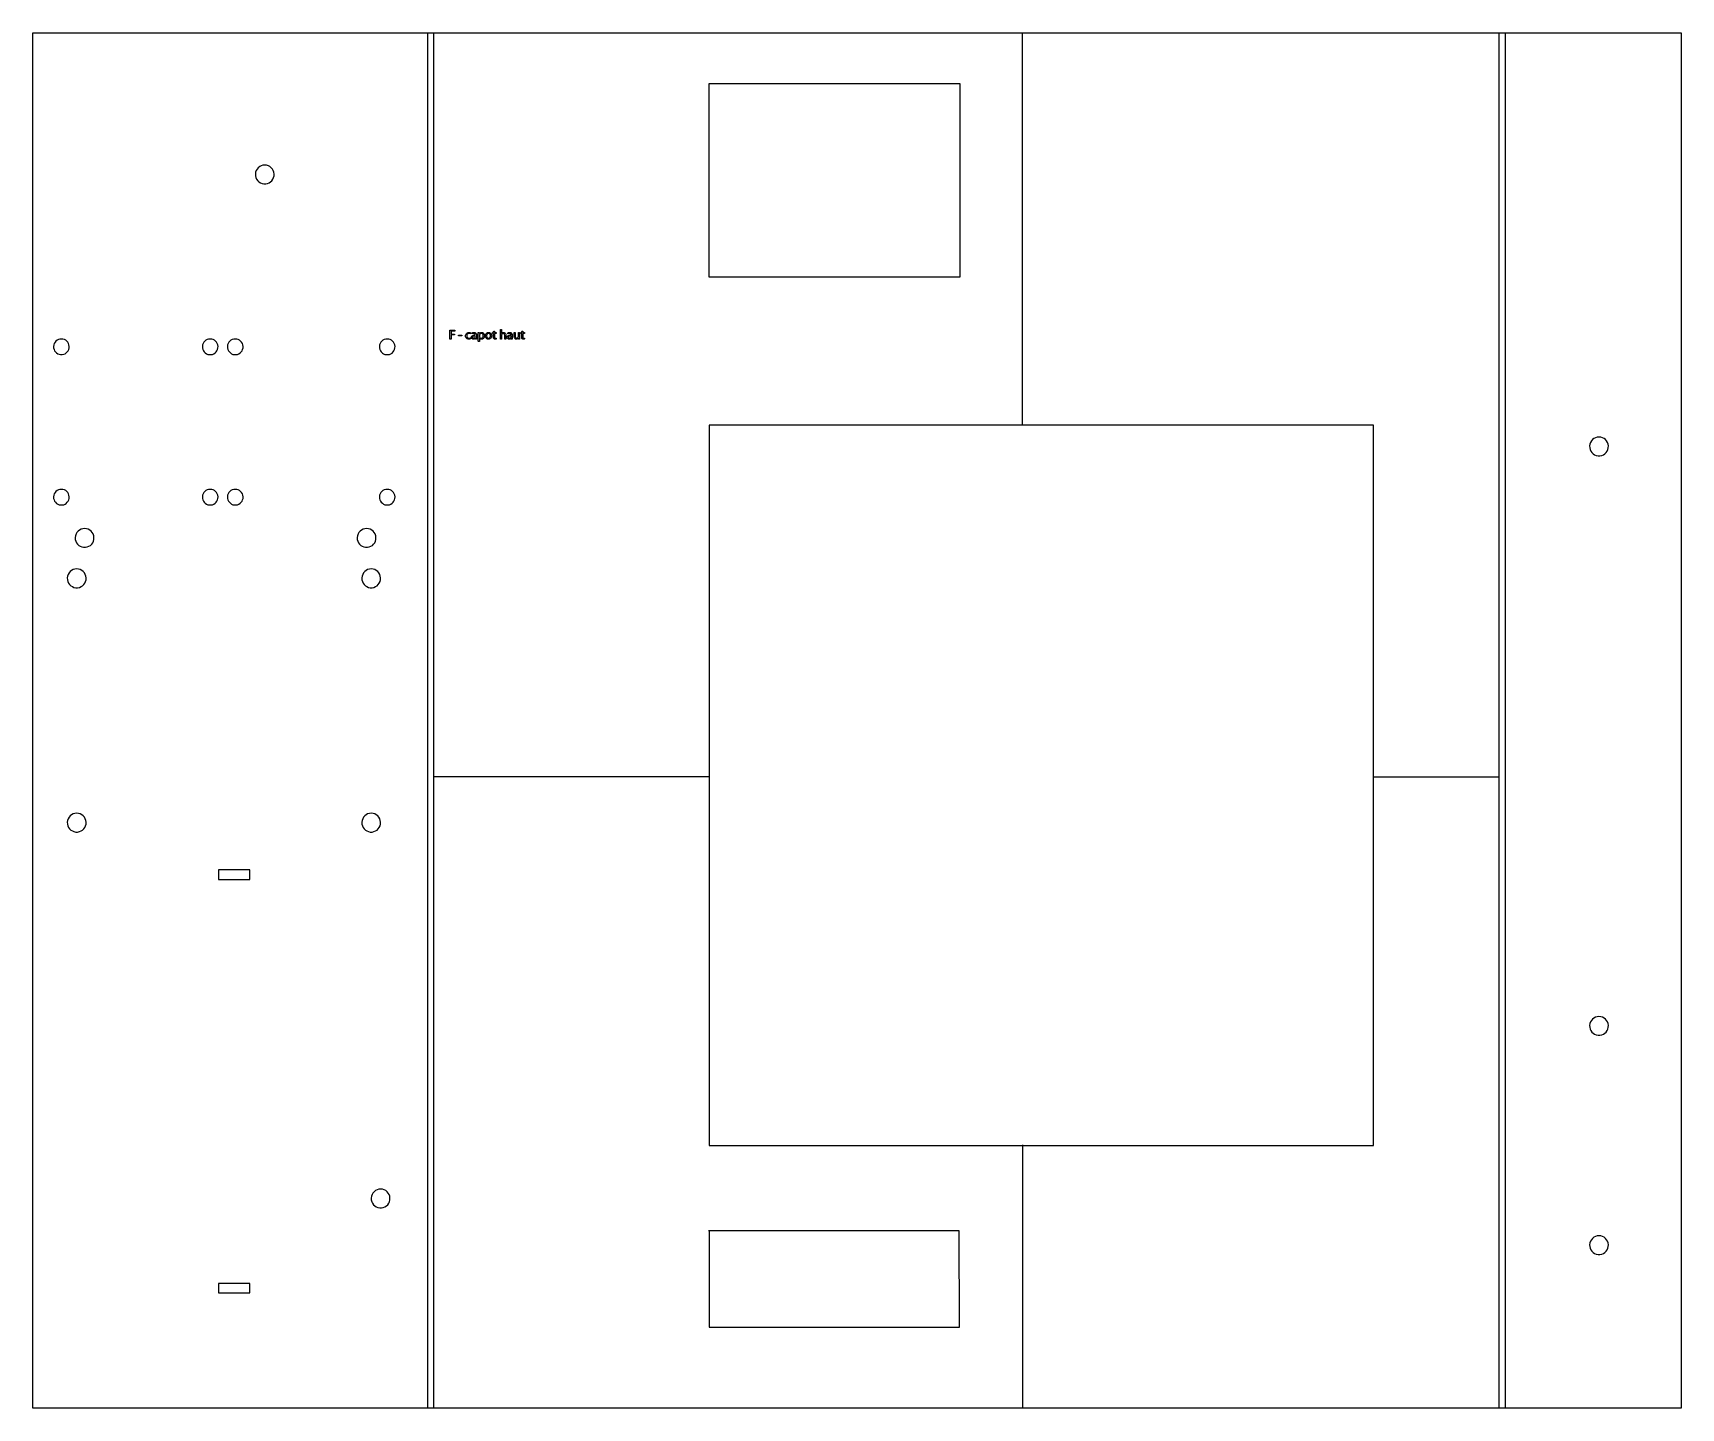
# Model space of a CAD drawing. Header units: metres. Extents: x 56 to 582, y -1273 to -834.
import ezdxf

# ---------------------------------------------------------------- set-up
doc = ezdxf.new("R2010")
doc.units = ezdxf.units.M

msp = doc.modelspace()

# ---------------------------------------------------------------- linework, layer by layer
at = {"layer": 'F Base plate'}
for p, q in [((56.22, -834.14), (182.21, -834.14)), ((56.22, -1273.14), (56.22, -834.14)), ((182.21, -1273.14), (182.21, -834.14)), ((182.21, -834.14), (184.21, -834.14)), ((184.21, -1071.64), (184.21, -834.14)), ((184.21, -834.14), (372.06, -834.14)), ((372.06, -959.14), (372.06, -834.14)), ((372.06, -834.14), (524.25, -834.14)), ((524.25, -1071.64), (524.25, -834.14)), ((524.25, -834.14), (526.25, -834.14)), ((526.25, -1273.14), (526.25, -834.14)), ((526.25, -834.14), (582.25, -834.14)), ((582.25, -834.14), (582.25, -1273.14)), ((272.07, -912.09), (272.07, -850.32)), ((272.07, -850.32), (352.04, -850.32)), ((352.04, -850.32), (352.07, -912.09)), ((127.49, -878.07), (127.3, -878.61)), ((127.78, -877.59), (127.49, -878.07)), ((128.14, -877.17), (127.78, -877.59)), ((128.58, -876.82), (128.14, -877.17)), ((129.08, -876.56), (128.58, -876.82)), ((129.63, -876.4), (129.08, -876.56)), ((130.21, -876.34), (129.63, -876.4)), ((130.8, -876.4), (130.21, -876.34)), ((131.35, -876.56), (130.8, -876.4)), ((131.85, -876.82), (131.35, -876.56)), ((132.28, -877.17), (131.85, -876.82)), ((132.65, -877.59), (132.28, -877.17)), ((132.93, -878.07), (132.65, -877.59)), ((133.12, -878.61), (132.93, -878.07)), ((127.3, -878.61), (127.22, -879.19)), ((127.22, -879.19), (127.25, -879.78)), ((127.25, -879.78), (127.38, -880.34)), ((127.38, -880.34), (127.62, -880.85)), ((127.62, -880.85), (127.95, -881.31)), ((127.95, -881.31), (128.35, -881.69)), ((128.35, -881.69), (128.82, -882)), ((128.82, -882), (129.35, -882.21)), ((129.35, -882.21), (129.92, -882.32)), ((129.92, -882.32), (130.51, -882.32)), ((130.51, -882.32), (131.08, -882.21)), ((131.08, -882.21), (131.6, -882)), ((131.6, -882), (132.07, -881.69)), ((132.07, -881.69), (132.48, -881.31)), ((132.48, -881.31), (132.8, -880.85)), ((132.8, -880.85), (133.04, -880.34)), ((133.04, -880.34), (133.18, -879.78)), ((133.21, -879.19), (133.12, -878.61)), ((133.18, -879.78), (133.21, -879.19)), ((352.07, -912.09), (272.07, -912.09)), ((62.87, -933.74), (62.8, -934.22)), ((62.8, -934.22), (62.82, -934.72)), ((62.82, -934.72), (62.94, -935.18)), ((63.03, -933.3), (62.87, -933.74)), ((62.94, -935.18), (63.14, -935.61)), ((63.26, -932.89), (63.03, -933.3)), ((63.14, -935.61), (63.41, -935.99)), ((63.57, -932.54), (63.26, -932.89)), ((63.41, -935.99), (63.75, -936.31)), ((63.94, -932.25), (63.57, -932.54)), ((63.75, -936.31), (64.14, -936.56)), ((64.35, -932.03), (63.94, -932.25)), ((64.81, -931.9), (64.35, -932.03)), ((65.3, -931.85), (64.81, -931.9)), ((65.79, -931.9), (65.3, -931.85)), ((66.24, -932.03), (65.79, -931.9)), ((66.66, -932.25), (66.24, -932.03)), ((66.46, -936.56), (66.85, -936.31)), ((67.02, -932.54), (66.66, -932.25)), ((66.85, -936.31), (67.18, -935.99)), ((67.33, -932.89), (67.02, -932.54)), ((67.18, -935.99), (67.45, -935.61)), ((67.56, -933.3), (67.33, -932.89)), ((67.45, -935.61), (67.65, -935.18)), ((67.72, -933.74), (67.56, -933.3)), ((67.65, -935.18), (67.77, -934.72)), ((67.79, -934.22), (67.72, -933.74)), ((67.77, -934.72), (67.79, -934.22)), ((110.36, -933.75), (110.29, -934.23)), ((110.29, -934.23), (110.31, -934.72)), ((110.31, -934.72), (110.43, -935.19)), ((110.52, -933.3), (110.36, -933.75)), ((110.43, -935.19), (110.63, -935.61)), ((110.75, -932.89), (110.52, -933.3)), ((110.63, -935.61), (110.9, -935.99)), ((111.06, -932.54), (110.75, -932.89)), ((110.9, -935.99), (111.23, -936.31)), ((111.42, -932.25), (111.06, -932.54)), ((111.23, -936.31), (111.62, -936.57)), ((111.84, -932.04), (111.42, -932.25)), ((112.3, -931.9), (111.84, -932.04)), ((112.78, -931.85), (112.3, -931.9)), ((113.27, -931.9), (112.78, -931.85)), ((113.73, -932.04), (113.27, -931.9)), ((114.15, -932.25), (113.73, -932.04)), ((113.94, -936.57), (114.33, -936.31)), ((114.51, -932.54), (114.15, -932.25)), ((114.33, -936.31), (114.67, -935.99)), ((114.82, -932.89), (114.51, -932.54)), ((114.67, -935.99), (114.94, -935.61)), ((115.05, -933.3), (114.82, -932.89)), ((114.94, -935.61), (115.14, -935.19)), ((115.21, -933.75), (115.05, -933.3)), ((115.14, -935.19), (115.26, -934.72)), ((115.28, -934.23), (115.21, -933.75)), ((115.26, -934.72), (115.28, -934.23)), ((118.36, -933.75), (118.29, -934.23)), ((118.29, -934.23), (118.31, -934.72)), ((118.31, -934.72), (118.43, -935.19)), ((118.52, -933.3), (118.36, -933.75)), ((118.43, -935.19), (118.63, -935.61)), ((118.75, -932.89), (118.52, -933.3)), ((118.63, -935.61), (118.9, -935.99)), ((119.06, -932.54), (118.75, -932.89)), ((118.9, -935.99), (119.23, -936.31)), ((119.42, -932.25), (119.06, -932.54)), ((119.23, -936.31), (119.62, -936.57)), ((119.84, -932.04), (119.42, -932.25)), ((120.29, -931.9), (119.84, -932.04)), ((120.78, -931.85), (120.29, -931.9)), ((121.27, -931.9), (120.78, -931.85)), ((121.73, -932.04), (121.27, -931.9)), ((122.15, -932.25), (121.73, -932.04)), ((121.94, -936.57), (122.33, -936.31)), ((122.51, -932.54), (122.15, -932.25)), ((122.33, -936.31), (122.67, -935.99)), ((122.82, -932.89), (122.51, -932.54)), ((122.67, -935.99), (122.94, -935.61)), ((123.05, -933.3), (122.82, -932.89)), ((122.94, -935.61), (123.14, -935.19)), ((123.21, -933.75), (123.05, -933.3)), ((123.14, -935.19), (123.26, -934.72)), ((123.28, -934.23), (123.21, -933.75)), ((123.26, -934.72), (123.28, -934.23)), ((166.87, -933.75), (166.8, -934.23)), ((166.8, -934.23), (166.82, -934.72)), ((166.82, -934.72), (166.94, -935.19)), ((167.03, -933.3), (166.87, -933.75)), ((166.94, -935.19), (167.14, -935.62)), ((167.26, -932.9), (167.03, -933.3)), ((167.14, -935.62), (167.41, -935.99)), ((167.57, -932.55), (167.26, -932.9)), ((167.41, -935.99), (167.75, -936.32)), ((167.94, -932.26), (167.57, -932.55)), ((167.75, -936.32), (168.14, -936.57)), ((168.35, -932.04), (167.94, -932.26)), ((168.81, -931.9), (168.35, -932.04)), ((169.3, -931.85), (168.81, -931.9)), ((169.79, -931.9), (169.3, -931.85)), ((170.24, -932.04), (169.79, -931.9)), ((170.66, -932.26), (170.24, -932.04)), ((170.46, -936.57), (170.85, -936.32)), ((171.02, -932.55), (170.66, -932.26)), ((170.85, -936.32), (171.18, -935.99)), ((171.33, -932.9), (171.02, -932.55)), ((171.18, -935.99), (171.45, -935.62)), ((171.56, -933.3), (171.33, -932.9)), ((171.45, -935.62), (171.65, -935.19)), ((171.72, -933.75), (171.56, -933.3)), ((171.65, -935.19), (171.77, -934.72)), ((171.79, -934.23), (171.72, -933.75)), ((171.77, -934.72), (171.79, -934.23)), ((64.14, -936.56), (64.57, -936.74)), ((64.57, -936.74), (65.05, -936.84)), ((65.05, -936.84), (65.54, -936.84)), ((65.54, -936.84), (66.02, -936.74)), ((66.02, -936.74), (66.46, -936.56)), ((111.62, -936.57), (112.06, -936.75)), ((112.06, -936.75), (112.54, -936.84)), ((112.54, -936.84), (113.03, -936.84)), ((113.03, -936.84), (113.51, -936.75)), ((113.51, -936.75), (113.94, -936.57)), ((119.62, -936.57), (120.06, -936.75)), ((120.06, -936.75), (120.54, -936.84)), ((120.54, -936.84), (121.03, -936.84)), ((121.03, -936.84), (121.51, -936.75)), ((121.51, -936.75), (121.94, -936.57)), ((168.14, -936.57), (168.57, -936.75)), ((168.57, -936.75), (169.05, -936.84)), ((169.05, -936.84), (169.54, -936.84)), ((169.54, -936.84), (170.02, -936.75)), ((170.02, -936.75), (170.46, -936.57)), ((272.06, -959.32), (272.06, -1071.64)), ((484.07, -959.32), (272.06, -959.32)), ((484.07, -1071.64), (484.07, -959.32)), ((553.15, -965.41), (553.07, -965.99)), ((553.07, -965.99), (553.1, -966.59)), ((553.1, -966.59), (553.24, -967.14)), ((553.34, -964.88), (553.15, -965.41)), ((553.24, -967.14), (553.47, -967.66)), ((553.63, -964.39), (553.34, -964.88)), ((553.47, -967.66), (553.8, -968.11)), ((553.99, -963.97), (553.63, -964.39)), ((554.43, -963.63), (553.99, -963.97)), ((554.93, -963.36), (554.43, -963.63)), ((555.48, -963.2), (554.93, -963.36)), ((556.06, -963.14), (555.48, -963.2)), ((556.65, -963.2), (556.06, -963.14)), ((557.2, -963.36), (556.65, -963.2)), ((557.7, -963.63), (557.2, -963.36)), ((558.14, -963.97), (557.7, -963.63)), ((558.5, -964.39), (558.14, -963.97)), ((558.33, -968.11), (558.66, -967.66)), ((558.79, -964.88), (558.5, -964.39)), ((558.66, -967.66), (558.89, -967.14)), ((558.98, -965.41), (558.79, -964.88)), ((558.89, -967.14), (559.03, -966.59)), ((559.06, -965.99), (558.98, -965.41)), ((559.03, -966.59), (559.06, -965.99)), ((553.8, -968.11), (554.2, -968.5)), ((554.2, -968.5), (554.67, -968.8)), ((554.67, -968.8), (555.2, -969.01)), ((555.2, -969.01), (555.77, -969.13)), ((555.77, -969.13), (556.36, -969.13)), ((556.36, -969.13), (556.93, -969.01)), ((556.93, -969.01), (557.46, -968.8)), ((557.46, -968.8), (557.93, -968.5)), ((557.93, -968.5), (558.33, -968.11)), ((62.87, -981.75), (62.8, -982.23)), ((62.8, -982.23), (62.82, -982.72)), ((62.82, -982.72), (62.94, -983.19)), ((63.03, -981.3), (62.87, -981.75)), ((62.94, -983.19), (63.14, -983.62)), ((63.26, -980.9), (63.03, -981.3)), ((63.14, -983.62), (63.41, -983.99)), ((63.57, -980.55), (63.26, -980.9)), ((63.94, -980.26), (63.57, -980.55)), ((64.35, -980.04), (63.94, -980.26)), ((64.81, -979.9), (64.35, -980.04)), ((65.3, -979.85), (64.81, -979.9)), ((65.79, -979.9), (65.3, -979.85)), ((66.24, -980.04), (65.79, -979.9)), ((66.66, -980.26), (66.24, -980.04)), ((67.02, -980.55), (66.66, -980.26)), ((67.33, -980.9), (67.02, -980.55)), ((67.18, -983.99), (67.45, -983.62)), ((67.56, -981.3), (67.33, -980.9)), ((67.45, -983.62), (67.65, -983.19)), ((67.72, -981.75), (67.56, -981.3)), ((67.65, -983.19), (67.77, -982.72)), ((67.79, -982.23), (67.72, -981.75)), ((67.77, -982.72), (67.79, -982.23)), ((110.36, -981.75), (110.29, -982.23)), ((110.29, -982.23), (110.31, -982.72)), ((110.31, -982.72), (110.43, -983.19)), ((110.52, -981.3), (110.36, -981.75)), ((110.43, -983.19), (110.63, -983.61)), ((110.75, -980.89), (110.52, -981.3)), ((110.63, -983.61), (110.9, -983.99)), ((111.06, -980.54), (110.75, -980.89)), ((111.42, -980.25), (111.06, -980.54)), ((111.84, -980.04), (111.42, -980.25)), ((112.3, -979.9), (111.84, -980.04)), ((112.78, -979.85), (112.3, -979.9)), ((113.27, -979.9), (112.78, -979.85)), ((113.73, -980.04), (113.27, -979.9)), ((114.15, -980.25), (113.73, -980.04)), ((114.51, -980.54), (114.15, -980.25)), ((114.82, -980.89), (114.51, -980.54)), ((114.67, -983.99), (114.94, -983.61)), ((115.05, -981.3), (114.82, -980.89)), ((114.94, -983.61), (115.14, -983.19)), ((115.21, -981.75), (115.05, -981.3)), ((115.14, -983.19), (115.26, -982.72)), ((115.28, -982.23), (115.21, -981.75)), ((115.26, -982.72), (115.28, -982.23)), ((118.36, -981.75), (118.29, -982.23)), ((118.29, -982.23), (118.31, -982.72)), ((118.31, -982.72), (118.43, -983.19)), ((118.52, -981.3), (118.36, -981.75)), ((118.43, -983.19), (118.63, -983.61)), ((118.75, -980.89), (118.52, -981.3)), ((118.63, -983.61), (118.9, -983.99)), ((119.06, -980.54), (118.75, -980.89)), ((119.42, -980.25), (119.06, -980.54)), ((119.84, -980.04), (119.42, -980.25)), ((120.29, -979.9), (119.84, -980.04)), ((120.78, -979.85), (120.29, -979.9)), ((121.27, -979.9), (120.78, -979.85)), ((121.73, -980.04), (121.27, -979.9)), ((122.15, -980.25), (121.73, -980.04)), ((122.51, -980.54), (122.15, -980.25)), ((122.82, -980.89), (122.51, -980.54)), ((122.67, -983.99), (122.94, -983.61)), ((123.05, -981.3), (122.82, -980.89)), ((122.94, -983.61), (123.14, -983.19)), ((123.21, -981.75), (123.05, -981.3)), ((123.14, -983.19), (123.26, -982.72)), ((123.28, -982.23), (123.21, -981.75)), ((123.26, -982.72), (123.28, -982.23)), ((166.87, -981.74), (166.8, -982.22)), ((166.8, -982.22), (166.82, -982.72)), ((166.82, -982.72), (166.94, -983.18)), ((167.03, -981.3), (166.87, -981.74)), ((166.94, -983.18), (167.14, -983.61)), ((167.26, -980.89), (167.03, -981.3)), ((167.14, -983.61), (167.41, -983.99)), ((167.57, -980.54), (167.26, -980.89)), ((167.94, -980.25), (167.57, -980.54)), ((168.35, -980.03), (167.94, -980.25)), ((168.81, -979.9), (168.35, -980.03)), ((169.3, -979.85), (168.81, -979.9)), ((169.79, -979.9), (169.3, -979.85)), ((170.24, -980.03), (169.79, -979.9)), ((170.66, -980.25), (170.24, -980.03)), ((171.02, -980.54), (170.66, -980.25)), ((171.33, -980.89), (171.02, -980.54)), ((171.18, -983.99), (171.45, -983.61)), ((171.56, -981.3), (171.33, -980.89)), ((171.45, -983.61), (171.65, -983.18)), ((171.72, -981.74), (171.56, -981.3)), ((171.65, -983.18), (171.77, -982.72)), ((171.79, -982.22), (171.72, -981.74)), ((171.77, -982.72), (171.79, -982.22)), ((63.41, -983.99), (63.75, -984.32)), ((63.75, -984.32), (64.14, -984.57)), ((64.14, -984.57), (64.57, -984.75)), ((64.57, -984.75), (65.05, -984.84)), ((65.05, -984.84), (65.54, -984.84)), ((65.54, -984.84), (66.02, -984.75)), ((66.02, -984.75), (66.46, -984.57)), ((66.46, -984.57), (66.85, -984.32)), ((66.85, -984.32), (67.18, -983.99)), ((110.9, -983.99), (111.23, -984.31)), ((111.23, -984.31), (111.62, -984.57)), ((111.62, -984.57), (112.06, -984.75)), ((112.06, -984.75), (112.54, -984.84)), ((112.54, -984.84), (113.03, -984.84)), ((113.03, -984.84), (113.51, -984.75)), ((113.51, -984.75), (113.94, -984.57)), ((113.94, -984.57), (114.33, -984.31)), ((114.33, -984.31), (114.67, -983.99)), ((118.9, -983.99), (119.23, -984.31)), ((119.23, -984.31), (119.62, -984.57)), ((119.62, -984.57), (120.06, -984.75)), ((120.06, -984.75), (120.54, -984.84)), ((120.54, -984.84), (121.03, -984.84)), ((121.03, -984.84), (121.51, -984.75)), ((121.51, -984.75), (121.94, -984.57)), ((121.94, -984.57), (122.33, -984.31)), ((122.33, -984.31), (122.67, -983.99)), ((167.41, -983.99), (167.75, -984.31)), ((167.75, -984.31), (168.14, -984.56)), ((168.14, -984.56), (168.57, -984.74)), ((168.57, -984.74), (169.05, -984.84)), ((169.05, -984.84), (169.54, -984.84)), ((169.54, -984.84), (170.02, -984.74)), ((170.02, -984.74), (170.46, -984.56)), ((170.46, -984.56), (170.85, -984.31)), ((170.85, -984.31), (171.18, -983.99)), ((69.98, -994.1), (69.79, -994.64)), ((70.26, -993.62), (69.98, -994.1)), ((70.63, -993.2), (70.26, -993.62)), ((71.07, -992.85), (70.63, -993.2)), ((71.57, -992.59), (71.07, -992.85)), ((72.11, -992.43), (71.57, -992.59)), ((72.7, -992.37), (72.11, -992.43)), ((73.29, -992.43), (72.7, -992.37)), ((73.84, -992.59), (73.29, -992.43)), ((74.33, -992.85), (73.84, -992.59)), ((74.77, -993.2), (74.33, -992.85)), ((75.14, -993.62), (74.77, -993.2)), ((75.42, -994.1), (75.14, -993.62)), ((75.61, -994.64), (75.42, -994.1)), ((159.98, -994.1), (159.79, -994.64)), ((160.26, -993.62), (159.98, -994.1)), ((160.63, -993.2), (160.26, -993.62)), ((161.07, -992.85), (160.63, -993.2)), ((161.57, -992.59), (161.07, -992.85)), ((162.11, -992.43), (161.57, -992.59)), ((162.7, -992.37), (162.11, -992.43)), ((163.29, -992.43), (162.7, -992.37)), ((163.84, -992.59), (163.29, -992.43)), ((164.33, -992.85), (163.84, -992.59)), ((164.77, -993.2), (164.33, -992.85)), ((165.14, -993.62), (164.77, -993.2)), ((165.42, -994.1), (165.14, -993.62)), ((165.61, -994.64), (165.42, -994.1)), ((69.79, -994.64), (69.7, -995.22)), ((69.7, -995.22), (69.73, -995.81)), ((69.73, -995.81), (69.87, -996.37)), ((69.87, -996.37), (70.11, -996.88)), ((70.11, -996.88), (70.44, -997.34)), ((70.44, -997.34), (70.84, -997.72)), ((70.84, -997.72), (71.31, -998.03)), ((71.31, -998.03), (71.83, -998.24)), ((71.83, -998.24), (72.4, -998.35)), ((72.4, -998.35), (73, -998.35)), ((73, -998.35), (73.57, -998.24)), ((73.57, -998.24), (74.09, -998.03)), ((74.09, -998.03), (74.56, -997.72)), ((74.56, -997.72), (74.96, -997.34)), ((74.96, -997.34), (75.29, -996.88)), ((75.29, -996.88), (75.53, -996.37)), ((75.53, -996.37), (75.67, -995.81)), ((75.7, -995.22), (75.61, -994.64)), ((75.67, -995.81), (75.7, -995.22)), ((159.79, -994.64), (159.7, -995.22)), ((159.7, -995.22), (159.73, -995.81)), ((159.73, -995.81), (159.87, -996.37)), ((159.87, -996.37), (160.11, -996.88)), ((160.11, -996.88), (160.44, -997.34)), ((160.44, -997.34), (160.84, -997.72)), ((160.84, -997.72), (161.31, -998.03)), ((161.31, -998.03), (161.83, -998.24)), ((161.83, -998.24), (162.4, -998.35)), ((162.4, -998.35), (163, -998.35)), ((163, -998.35), (163.57, -998.24)), ((163.57, -998.24), (164.09, -998.03)), ((164.09, -998.03), (164.56, -997.72)), ((164.56, -997.72), (164.96, -997.34)), ((164.96, -997.34), (165.29, -996.88)), ((165.29, -996.88), (165.53, -996.37)), ((165.53, -996.37), (165.67, -995.81)), ((165.7, -995.22), (165.61, -994.64)), ((165.67, -995.81), (165.7, -995.22)), ((67.27, -1007.53), (67.18, -1008.1)), ((67.18, -1008.1), (67.21, -1008.7)), ((67.21, -1008.7), (67.35, -1009.26)), ((67.46, -1006.99), (67.27, -1007.53)), ((67.35, -1009.26), (67.59, -1009.77)), ((67.74, -1006.51), (67.46, -1006.99)), ((67.59, -1009.77), (67.91, -1010.22)), ((68.11, -1006.08), (67.74, -1006.51)), ((68.54, -1005.74), (68.11, -1006.08)), ((69.04, -1005.48), (68.54, -1005.74)), ((69.59, -1005.31), (69.04, -1005.48)), ((70.18, -1005.25), (69.59, -1005.31)), ((70.76, -1005.31), (70.18, -1005.25)), ((71.31, -1005.48), (70.76, -1005.31)), ((71.81, -1005.74), (71.31, -1005.48)), ((72.25, -1006.08), (71.81, -1005.74)), ((72.62, -1006.51), (72.25, -1006.08)), ((72.44, -1010.22), (72.77, -1009.77)), ((72.9, -1006.99), (72.62, -1006.51)), ((72.77, -1009.77), (73.01, -1009.26)), ((73.09, -1007.53), (72.9, -1006.99)), ((73.01, -1009.26), (73.15, -1008.7)), ((73.17, -1008.1), (73.09, -1007.53)), ((73.15, -1008.7), (73.17, -1008.1)), ((161.27, -1007.53), (161.18, -1008.1)), ((161.18, -1008.1), (161.21, -1008.7)), ((161.21, -1008.7), (161.35, -1009.26)), ((161.46, -1006.99), (161.27, -1007.53)), ((161.35, -1009.26), (161.59, -1009.77)), ((161.74, -1006.51), (161.46, -1006.99)), ((161.59, -1009.77), (161.91, -1010.22)), ((162.11, -1006.08), (161.74, -1006.51)), ((162.54, -1005.74), (162.11, -1006.08)), ((163.04, -1005.48), (162.54, -1005.74)), ((163.59, -1005.31), (163.04, -1005.48)), ((164.18, -1005.25), (163.59, -1005.31)), ((164.76, -1005.31), (164.18, -1005.25)), ((165.31, -1005.48), (164.76, -1005.31)), ((165.81, -1005.74), (165.31, -1005.48)), ((166.25, -1006.08), (165.81, -1005.74)), ((166.62, -1006.51), (166.25, -1006.08)), ((166.44, -1010.22), (166.77, -1009.77)), ((166.9, -1006.99), (166.62, -1006.51)), ((166.77, -1009.77), (167.01, -1009.26)), ((167.09, -1007.53), (166.9, -1006.99)), ((167.01, -1009.26), (167.15, -1008.7)), ((167.17, -1008.1), (167.09, -1007.53)), ((167.15, -1008.7), (167.17, -1008.1)), ((67.91, -1010.22), (68.32, -1010.61)), ((68.32, -1010.61), (68.79, -1010.91)), ((68.79, -1010.91), (69.31, -1011.13)), ((69.31, -1011.13), (69.88, -1011.24)), ((69.88, -1011.24), (70.48, -1011.24)), ((70.48, -1011.24), (71.04, -1011.13)), ((71.04, -1011.13), (71.57, -1010.91)), ((71.57, -1010.91), (72.04, -1010.61)), ((72.04, -1010.61), (72.44, -1010.22)), ((161.91, -1010.22), (162.32, -1010.61)), ((162.32, -1010.61), (162.79, -1010.91)), ((162.79, -1010.91), (163.31, -1011.13)), ((163.31, -1011.13), (163.88, -1011.24)), ((163.88, -1011.24), (164.47, -1011.24)), ((164.47, -1011.24), (165.04, -1011.13)), ((165.04, -1011.13), (165.57, -1010.91)), ((165.57, -1010.91), (166.04, -1010.61)), ((166.04, -1010.61), (166.44, -1010.22)), ((184.21, -1273.14), (184.21, -1071.64)), ((272.06, -1071.64), (184.21, -1071.64)), ((272.06, -1071.64), (272.06, -1189.32)), ((484.07, -1189.32), (484.07, -1071.64)), ((484.07, -1071.64), (524.25, -1071.64)), ((524.25, -1273.14), (524.25, -1071.64)), ((69.04, -1083.48), (68.54, -1083.74)), ((69.59, -1083.31), (69.04, -1083.48)), ((70.18, -1083.25), (69.59, -1083.31)), ((70.76, -1083.31), (70.18, -1083.25)), ((71.31, -1083.48), (70.76, -1083.31)), ((71.81, -1083.74), (71.31, -1083.48)), ((163.04, -1083.48), (162.54, -1083.74)), ((163.59, -1083.31), (163.04, -1083.48)), ((164.18, -1083.25), (163.59, -1083.31)), ((164.76, -1083.31), (164.18, -1083.25)), ((165.31, -1083.48), (164.76, -1083.31)), ((165.81, -1083.74), (165.31, -1083.48)), ((67.27, -1085.53), (67.18, -1086.1)), ((67.18, -1086.1), (67.21, -1086.7)), ((67.21, -1086.7), (67.35, -1087.26)), ((67.46, -1084.99), (67.27, -1085.53)), ((67.35, -1087.26), (67.59, -1087.77)), ((67.74, -1084.51), (67.46, -1084.99)), ((67.59, -1087.77), (67.91, -1088.22)), ((68.11, -1084.08), (67.74, -1084.51)), ((67.91, -1088.22), (68.32, -1088.61)), ((68.54, -1083.74), (68.11, -1084.08)), ((68.32, -1088.61), (68.79, -1088.91)), ((71.57, -1088.91), (72.04, -1088.61)), ((72.25, -1084.08), (71.81, -1083.74)), ((72.04, -1088.61), (72.44, -1088.22)), ((72.62, -1084.51), (72.25, -1084.08)), ((72.44, -1088.22), (72.77, -1087.77)), ((72.9, -1084.99), (72.62, -1084.51)), ((72.77, -1087.77), (73.01, -1087.26)), ((73.09, -1085.53), (72.9, -1084.99)), ((73.01, -1087.26), (73.15, -1086.7)), ((73.17, -1086.1), (73.09, -1085.53)), ((73.15, -1086.7), (73.17, -1086.1)), ((161.27, -1085.53), (161.18, -1086.1)), ((161.18, -1086.1), (161.21, -1086.7)), ((161.21, -1086.7), (161.35, -1087.26)), ((161.46, -1084.99), (161.27, -1085.53)), ((161.35, -1087.26), (161.59, -1087.77)), ((161.74, -1084.51), (161.46, -1084.99)), ((161.59, -1087.77), (161.91, -1088.22)), ((162.11, -1084.08), (161.74, -1084.51)), ((161.91, -1088.22), (162.32, -1088.61)), ((162.54, -1083.74), (162.11, -1084.08)), ((162.32, -1088.61), (162.79, -1088.91)), ((165.57, -1088.91), (166.04, -1088.61)), ((166.25, -1084.08), (165.81, -1083.74)), ((166.04, -1088.61), (166.44, -1088.22)), ((166.62, -1084.51), (166.25, -1084.08)), ((166.44, -1088.22), (166.77, -1087.77)), ((166.9, -1084.99), (166.62, -1084.51)), ((166.77, -1087.77), (167.01, -1087.26)), ((167.09, -1085.53), (166.9, -1084.99)), ((167.01, -1087.26), (167.15, -1086.7)), ((167.17, -1086.1), (167.09, -1085.53)), ((167.15, -1086.7), (167.17, -1086.1)), ((68.79, -1088.91), (69.31, -1089.13)), ((69.31, -1089.13), (69.88, -1089.24)), ((69.88, -1089.24), (70.48, -1089.24)), ((70.48, -1089.24), (71.04, -1089.13)), ((71.04, -1089.13), (71.57, -1088.91)), ((162.79, -1088.91), (163.31, -1089.13)), ((163.31, -1089.13), (163.88, -1089.24)), ((163.88, -1089.24), (164.47, -1089.24)), ((164.47, -1089.24), (165.04, -1089.13)), ((165.04, -1089.13), (165.57, -1088.91)), ((125.42, -1101.35), (115.42, -1101.35)), ((115.42, -1101.35), (115.42, -1104.35)), ((115.42, -1104.35), (125.42, -1104.35)), ((125.42, -1104.35), (125.42, -1101.35)), ((553.15, -1150.41), (553.07, -1150.99)), ((553.07, -1150.99), (553.1, -1151.59)), ((553.1, -1151.59), (553.24, -1152.14)), ((553.34, -1149.88), (553.15, -1150.41)), ((553.63, -1149.39), (553.34, -1149.88)), ((553.99, -1148.97), (553.63, -1149.39)), ((554.43, -1148.63), (553.99, -1148.97)), ((554.93, -1148.36), (554.43, -1148.63)), ((555.48, -1148.2), (554.93, -1148.36)), ((556.06, -1148.14), (555.48, -1148.2)), ((556.65, -1148.2), (556.06, -1148.14)), ((557.2, -1148.36), (556.65, -1148.2)), ((557.7, -1148.63), (557.2, -1148.36)), ((558.14, -1148.97), (557.7, -1148.63)), ((558.5, -1149.39), (558.14, -1148.97)), ((558.79, -1149.88), (558.5, -1149.39)), ((558.98, -1150.41), (558.79, -1149.88)), ((558.89, -1152.14), (559.03, -1151.59)), ((559.06, -1150.99), (558.98, -1150.41)), ((559.03, -1151.59), (559.06, -1150.99)), ((553.24, -1152.14), (553.47, -1152.66)), ((553.47, -1152.66), (553.8, -1153.11)), ((553.8, -1153.11), (554.2, -1153.5)), ((554.2, -1153.5), (554.67, -1153.8)), ((554.67, -1153.8), (555.2, -1154.01)), ((555.2, -1154.01), (555.77, -1154.13)), ((555.77, -1154.13), (556.36, -1154.13)), ((556.36, -1154.13), (556.93, -1154.01)), ((556.93, -1154.01), (557.46, -1153.8)), ((557.46, -1153.8), (557.93, -1153.5)), ((557.93, -1153.5), (558.33, -1153.11)), ((558.33, -1153.11), (558.66, -1152.66)), ((558.66, -1152.66), (558.89, -1152.14)), ((272.06, -1189.32), (372.06, -1189.32)), ((372.06, -1189.14), (372.06, -1189.32)), ((372.06, -1189.32), (484.07, -1189.32)), ((372.06, -1189.32), (372.06, -1273.14)), ((164.74, -1204.51), (164.46, -1204.99)), ((165.11, -1204.08), (164.74, -1204.51)), ((165.54, -1203.74), (165.11, -1204.08)), ((166.04, -1203.48), (165.54, -1203.74)), ((166.59, -1203.31), (166.04, -1203.48)), ((167.18, -1203.25), (166.59, -1203.31)), ((167.76, -1203.31), (167.18, -1203.25)), ((168.31, -1203.48), (167.76, -1203.31)), ((168.81, -1203.74), (168.31, -1203.48)), ((169.25, -1204.08), (168.81, -1203.74)), ((169.62, -1204.51), (169.25, -1204.08)), ((169.9, -1204.99), (169.62, -1204.51)), ((164.27, -1205.53), (164.18, -1206.1)), ((164.18, -1206.1), (164.21, -1206.7)), ((164.21, -1206.7), (164.35, -1207.26)), ((164.46, -1204.99), (164.27, -1205.53)), ((164.35, -1207.26), (164.59, -1207.77)), ((164.59, -1207.77), (164.91, -1208.22)), ((164.91, -1208.22), (165.32, -1208.61)), ((165.32, -1208.61), (165.79, -1208.91)), ((165.79, -1208.91), (166.31, -1209.13)), ((166.31, -1209.13), (166.88, -1209.24)), ((166.88, -1209.24), (167.48, -1209.24)), ((167.48, -1209.24), (168.04, -1209.13)), ((168.04, -1209.13), (168.57, -1208.91)), ((168.57, -1208.91), (169.04, -1208.61)), ((169.04, -1208.61), (169.44, -1208.22)), ((169.44, -1208.22), (169.77, -1207.77)), ((169.77, -1207.77), (170.01, -1207.26)), ((170.09, -1205.53), (169.9, -1204.99)), ((170.01, -1207.26), (170.15, -1206.7)), ((170.17, -1206.1), (170.09, -1205.53)), ((170.15, -1206.7), (170.17, -1206.1)), ((272, -1216.56), (271.85, -1216.56)), ((351.87, -1216.56), (272, -1216.56)), ((272, -1216.56), (272, -1247.32)), ((352, -1247.32), (351.87, -1216.56)), ((553.34, -1219.88), (553.15, -1220.41)), ((553.63, -1219.39), (553.34, -1219.88)), ((553.99, -1218.97), (553.63, -1219.39)), ((554.43, -1218.63), (553.99, -1218.97)), ((554.93, -1218.36), (554.43, -1218.63)), ((555.48, -1218.2), (554.93, -1218.36)), ((556.06, -1218.14), (555.48, -1218.2)), ((556.65, -1218.2), (556.06, -1218.14)), ((557.2, -1218.36), (556.65, -1218.2)), ((557.7, -1218.63), (557.2, -1218.36)), ((558.14, -1218.97), (557.7, -1218.63)), ((558.5, -1219.39), (558.14, -1218.97)), ((558.79, -1219.88), (558.5, -1219.39)), ((558.98, -1220.41), (558.79, -1219.88)), ((553.15, -1220.41), (553.07, -1220.99)), ((553.07, -1220.99), (553.1, -1221.59)), ((553.1, -1221.59), (553.24, -1222.14)), ((553.24, -1222.14), (553.47, -1222.66)), ((553.47, -1222.66), (553.8, -1223.11)), ((553.8, -1223.11), (554.2, -1223.5)), ((554.2, -1223.5), (554.67, -1223.8)), ((554.67, -1223.8), (555.2, -1224.02)), ((555.2, -1224.02), (555.77, -1224.13)), ((555.77, -1224.13), (556.36, -1224.13)), ((556.36, -1224.13), (556.93, -1224.02)), ((556.93, -1224.02), (557.46, -1223.8)), ((557.46, -1223.8), (557.93, -1223.5)), ((557.93, -1223.5), (558.33, -1223.11)), ((558.33, -1223.11), (558.66, -1222.66)), ((558.66, -1222.66), (558.89, -1222.14)), ((558.89, -1222.14), (559.03, -1221.59)), ((559.06, -1220.99), (558.98, -1220.41)), ((559.03, -1221.59), (559.06, -1220.99)), ((125.42, -1233.35), (115.42, -1233.35)), ((115.42, -1233.35), (115.42, -1236.35)), ((125.42, -1236.35), (125.42, -1233.35)), ((115.42, -1236.35), (125.42, -1236.35)), ((272, -1247.32), (352, -1247.32)), ((182.21, -1273.14), (56.22, -1273.14)), ((184.21, -1273.14), (182.21, -1273.14)), ((372.06, -1273.14), (184.21, -1273.14)), ((524.25, -1273.14), (372.06, -1273.14)), ((526.25, -1273.14), (524.25, -1273.14)), ((582.25, -1273.14), (526.25, -1273.14))]:
    msp.add_line(p, q, dxfattribs=at)
at = {"layer": 'GROUP0'}
for p, q in [((189.29, -929), (190.83, -929)), ((189.29, -931.85), (189.29, -929)), ((190.83, -929.31), (189.66, -929.31)), ((189.66, -929.31), (189.66, -930.26)), ((189.66, -930.26), (190.74, -930.26)), ((189.66, -930.56), (189.66, -931.85)), ((190.74, -930.56), (189.66, -930.56)), ((190.74, -930.26), (190.74, -930.56)), ((190.83, -929), (190.83, -929.31)), ((192.06, -930.58), (193.1, -930.58)), ((192.06, -930.85), (192.06, -930.58)), ((193.1, -930.85), (192.06, -930.85)), ((193.1, -930.58), (193.1, -930.85)), ((194.29, -930.9), (194.3, -930.67)), ((194.32, -931.12), (194.29, -930.9)), ((194.3, -930.67), (194.35, -930.46)), ((194.35, -930.46), (194.44, -930.27)), ((194.44, -930.27), (194.55, -930.11)), ((194.55, -930.11), (194.7, -929.97)), ((194.7, -930.58), (194.67, -930.73)), ((194.67, -930.73), (194.67, -930.89)), ((194.67, -930.89), (194.69, -931.05)), ((194.69, -931.05), (194.74, -931.19)), ((194.7, -929.97), (194.88, -929.87)), ((194.75, -930.45), (194.7, -930.58)), ((194.82, -930.33), (194.75, -930.45)), ((194.92, -930.23), (194.82, -930.33)), ((194.88, -929.87), (195.09, -929.8)), ((195.03, -930.15), (194.92, -930.23)), ((195.17, -930.09), (195.03, -930.15)), ((195.09, -929.8), (195.32, -929.77)), ((195.32, -930.06), (195.17, -930.09)), ((195.32, -929.77), (195.45, -929.77)), ((195.43, -930.06), (195.32, -930.06)), ((195.5, -930.07), (195.43, -930.06)), ((195.45, -929.77), (195.52, -929.77)), ((195.57, -930.07), (195.5, -930.07)), ((195.52, -929.77), (195.6, -929.78)), ((195.62, -930.09), (195.57, -930.07)), ((195.6, -929.78), (195.67, -929.79)), ((195.68, -930.1), (195.62, -930.09)), ((195.67, -929.79), (195.73, -929.81)), ((195.72, -930.12), (195.68, -930.1)), ((195.77, -930.13), (195.72, -930.12)), ((195.73, -929.81), (195.79, -929.83)), ((195.8, -930.15), (195.77, -930.13)), ((195.79, -929.83), (195.85, -929.85)), ((195.83, -930.13), (195.8, -930.15)), ((195.84, -930.09), (195.83, -930.13)), ((195.86, -930.04), (195.84, -930.09)), ((195.85, -929.85), (195.89, -929.87)), ((195.87, -929.99), (195.86, -930.04)), ((195.89, -929.94), (195.87, -929.99)), ((195.89, -929.87), (195.9, -929.9)), ((195.9, -929.9), (195.89, -929.94)), ((196.21, -931.09), (196.29, -930.93)), ((196.29, -930.93), (196.42, -930.79)), ((196.32, -929.95), (196.35, -929.92)), ((196.33, -929.97), (196.32, -929.95)), ((196.34, -930.02), (196.33, -929.97)), ((196.36, -930.07), (196.34, -930.02)), ((196.35, -929.92), (196.43, -929.88)), ((196.38, -930.12), (196.36, -930.07)), ((196.39, -930.16), (196.38, -930.12)), ((196.4, -930.19), (196.39, -930.16)), ((196.43, -930.17), (196.4, -930.19)), ((196.42, -930.79), (196.6, -930.69)), ((196.43, -929.88), (196.52, -929.85)), ((196.49, -930.14), (196.43, -930.17)), ((196.57, -930.11), (196.49, -930.14)), ((196.52, -929.85), (196.61, -929.82)), ((196.64, -930.08), (196.57, -930.11)), ((196.64, -931.02), (196.57, -931.12)), ((196.6, -930.69), (196.82, -930.61)), ((196.61, -929.82), (196.71, -929.79)), ((196.72, -930.06), (196.64, -930.08)), ((196.73, -930.94), (196.64, -931.02)), ((196.71, -929.79), (196.81, -929.78)), ((196.8, -930.05), (196.72, -930.06)), ((196.84, -930.88), (196.73, -930.94)), ((196.88, -930.04), (196.8, -930.05)), ((196.81, -929.78), (196.92, -929.77)), ((196.82, -930.61), (197.09, -930.57)), ((196.97, -930.84), (196.84, -930.88)), ((196.99, -930.04), (196.88, -930.04)), ((196.92, -929.77), (197.07, -929.77)), ((197.11, -930.82), (196.97, -930.84)), ((197.13, -930.06), (196.99, -930.04)), ((197.07, -929.77), (197.29, -929.8)), ((197.09, -930.57), (197.41, -930.55)), ((197.26, -930.81), (197.11, -930.82)), ((197.24, -930.12), (197.13, -930.06)), ((197.31, -930.19), (197.24, -930.12)), ((197.41, -930.81), (197.26, -930.81)), ((197.29, -929.8), (197.46, -929.88)), ((197.36, -930.27), (197.31, -930.19)), ((197.39, -930.36), (197.36, -930.27)), ((197.4, -930.44), (197.39, -930.36)), ((197.41, -930.52), (197.4, -930.44)), ((197.41, -930.55), (197.41, -930.52)), ((197.41, -930.86), (197.41, -930.81)), ((197.41, -930.92), (197.41, -930.86)), ((197.41, -930.98), (197.41, -930.92)), ((197.41, -931.04), (197.41, -930.98)), ((197.41, -931.1), (197.41, -931.04)), ((197.46, -929.88), (197.59, -929.99)), ((197.59, -929.99), (197.68, -930.13)), ((197.68, -930.13), (197.74, -930.28)), ((197.74, -930.28), (197.77, -930.45)), ((197.77, -930.45), (197.77, -930.6)), ((197.77, -930.6), (197.77, -930.65)), ((197.77, -930.65), (197.77, -930.76)), ((197.77, -930.76), (197.77, -930.91)), ((197.77, -930.91), (197.77, -931.07)), ((197.77, -931.07), (197.77, -931.22)), ((198.36, -929.89), (198.36, -929.81)), ((198.36, -929.81), (198.4, -929.81)), ((198.36, -929.96), (198.36, -929.89)), ((198.37, -930.04), (198.36, -929.96)), ((198.37, -930.12), (198.37, -930.04)), ((198.37, -930.2), (198.37, -930.12)), ((198.37, -930.29), (198.37, -930.2)), ((198.37, -930.38), (198.37, -930.29)), ((198.37, -930.48), (198.37, -930.38)), ((198.37, -930.57), (198.37, -930.48)), ((198.37, -930.82), (198.37, -930.57)), ((198.37, -931.16), (198.37, -930.82)), ((198.4, -929.81), (198.46, -929.81)), ((198.46, -929.81), (198.52, -929.81)), ((198.52, -929.81), (198.58, -929.81)), ((198.58, -929.81), (198.63, -929.81)), ((198.63, -929.81), (198.67, -929.81)), ((198.67, -929.81), (198.69, -929.85)), ((198.69, -929.85), (198.69, -929.91)), ((198.69, -929.91), (198.7, -929.97)), ((198.7, -929.97), (198.7, -930.03)), ((198.7, -930.03), (198.71, -930.09)), ((198.71, -930.09), (198.71, -930.14)), ((198.71, -930.14), (198.76, -930.1)), ((198.75, -930.6), (198.74, -930.63)), ((198.74, -930.63), (198.74, -930.67)), ((198.74, -930.67), (198.74, -930.73)), ((198.74, -930.73), (198.74, -930.78)), ((198.74, -930.78), (198.74, -930.85)), ((198.74, -930.85), (198.74, -930.91)), ((198.74, -930.91), (198.74, -930.97)), ((198.74, -930.97), (198.74, -931.02)), ((198.74, -931.02), (198.74, -931.06)), ((198.74, -931.06), (198.75, -931.1)), ((198.76, -930.56), (198.75, -930.6)), ((198.76, -930.1), (198.82, -930.02)), ((198.77, -930.52), (198.76, -930.56)), ((198.79, -930.45), (198.77, -930.52)), ((198.83, -930.36), (198.79, -930.45)), ((198.82, -930.02), (198.9, -929.95)), ((198.89, -930.27), (198.83, -930.36)), ((198.95, -930.21), (198.89, -930.27)), ((198.9, -929.95), (198.98, -929.89)), ((199.03, -930.15), (198.95, -930.21)), ((198.98, -929.89), (199.07, -929.84)), ((199.11, -930.11), (199.03, -930.15)), ((199.07, -929.84), (199.17, -929.8)), ((199.2, -930.08), (199.11, -930.11)), ((199.17, -929.8), (199.28, -929.78)), ((199.29, -930.06), (199.2, -930.08)), ((199.28, -929.78), (199.39, -929.77)), ((199.41, -930.07), (199.29, -930.06)), ((199.39, -929.77), (199.55, -929.77)), ((199.54, -930.1), (199.41, -930.07)), ((199.65, -930.16), (199.54, -930.1)), ((199.55, -929.77), (199.72, -929.81)), ((199.74, -930.24), (199.65, -930.16)), ((199.72, -929.81), (199.88, -929.89)), ((199.82, -930.34), (199.74, -930.24)), ((199.88, -930.46), (199.82, -930.34)), ((199.88, -929.89), (200.01, -929.99)), ((199.92, -930.59), (199.88, -930.46)), ((199.88, -931.19), (199.92, -931.05)), ((199.94, -930.73), (199.92, -930.59)), ((199.92, -931.05), (199.94, -930.89)), ((199.94, -930.89), (199.94, -930.73)), ((200.01, -929.99), (200.13, -930.13)), ((200.13, -930.13), (200.22, -930.29)), ((200.22, -930.29), (200.28, -930.48)), ((200.31, -930.93), (200.27, -931.17)), ((200.28, -930.48), (200.31, -930.69)), ((200.31, -930.69), (200.31, -930.93)), ((200.64, -930.73), (200.68, -930.5)), ((200.64, -930.96), (200.64, -930.73)), ((200.68, -931.18), (200.64, -930.96)), ((200.68, -930.5), (200.75, -930.31)), ((200.75, -930.31), (200.85, -930.14)), ((200.85, -930.14), (200.98, -930)), ((200.98, -930), (201.14, -929.89)), ((201.05, -930.56), (201.02, -930.69)), ((201.02, -930.69), (201.02, -930.83)), ((201.02, -930.83), (201.03, -930.99)), ((201.03, -930.99), (201.06, -931.14)), ((201.09, -930.43), (201.05, -930.56)), ((201.16, -930.31), (201.09, -930.43)), ((201.14, -929.89), (201.31, -929.82)), ((201.24, -930.21), (201.16, -930.31)), ((201.34, -930.13), (201.24, -930.21)), ((201.31, -929.82), (201.5, -929.77)), ((201.46, -930.07), (201.34, -930.13)), ((201.6, -930.04), (201.46, -930.07)), ((201.5, -929.77), (201.7, -929.77)), ((201.76, -930.05), (201.6, -930.04)), ((201.7, -929.77), (201.9, -929.79)), ((201.89, -930.1), (201.76, -930.05)), ((202, -930.17), (201.89, -930.1)), ((201.9, -929.79), (202.09, -929.85)), ((202.09, -930.26), (202, -930.17)), ((202.09, -929.85), (202.24, -929.95)), ((202.16, -930.38), (202.09, -930.26)), ((202.21, -930.5), (202.16, -930.38)), ((202.19, -931.2), (202.23, -931.06)), ((202.24, -930.63), (202.21, -930.5)), ((202.23, -931.06), (202.25, -930.91)), ((202.24, -929.95), (202.38, -930.07)), ((202.25, -930.76), (202.24, -930.63)), ((202.25, -930.91), (202.25, -930.76)), ((202.38, -930.07), (202.49, -930.22)), ((202.49, -930.22), (202.57, -930.4)), ((202.61, -931.07), (202.55, -931.29)), ((202.57, -930.4), (202.62, -930.6)), ((202.64, -930.81), (202.61, -931.07)), ((202.62, -930.6), (202.64, -930.81)), ((202.87, -929.84), (202.87, -929.81)), ((202.87, -929.81), (202.94, -929.81)), ((202.87, -929.91), (202.87, -929.84)), ((202.87, -929.98), (202.87, -929.91)), ((202.87, -930.04), (202.87, -929.98)), ((202.88, -930.09), (202.87, -930.04)), ((202.92, -930.09), (202.88, -930.09)), ((203, -930.09), (202.92, -930.09)), ((202.94, -929.81), (203.01, -929.81)), ((203.08, -930.09), (203, -930.09)), ((203.01, -929.81), (203.09, -929.81)), ((203.15, -930.09), (203.08, -930.09)), ((203.09, -929.81), (203.16, -929.81)), ((203.19, -930.09), (203.15, -930.09)), ((203.16, -929.81), (203.19, -929.81)), ((203.19, -929.43), (203.28, -929.4)), ((203.19, -929.46), (203.19, -929.43)), ((203.19, -929.54), (203.19, -929.46)), ((203.19, -929.63), (203.19, -929.54)), ((203.19, -929.72), (203.19, -929.63)), ((203.19, -929.81), (203.19, -929.72)), ((203.19, -930.12), (203.19, -930.09)), ((203.19, -930.29), (203.19, -930.12)), ((203.19, -930.55), (203.19, -930.29)), ((203.19, -930.83), (203.19, -930.55)), ((203.19, -931.07), (203.19, -930.83)), ((203.19, -931.2), (203.19, -931.07)), ((203.28, -929.4), (203.37, -929.37)), ((203.37, -929.37), (203.46, -929.35)), ((203.46, -929.35), (203.53, -929.32)), ((203.53, -929.32), (203.56, -929.32)), ((203.56, -929.32), (203.56, -929.35)), ((203.56, -929.35), (203.56, -929.45)), ((203.56, -929.45), (203.56, -929.57)), ((203.56, -929.57), (203.56, -929.69)), ((203.56, -929.69), (203.56, -929.78)), ((203.56, -929.78), (203.56, -929.81)), ((203.56, -929.81), (203.61, -929.81)), ((203.57, -930.09), (203.56, -930.26)), ((203.56, -930.26), (203.56, -930.51)), ((203.56, -930.51), (203.56, -930.79)), ((203.56, -930.79), (203.56, -931.03)), ((203.56, -931.03), (203.56, -931.18)), ((203.65, -930.09), (203.57, -930.09)), ((203.61, -929.81), (203.71, -929.81)), ((203.77, -930.09), (203.65, -930.09)), ((203.71, -929.81), (203.85, -929.81)), ((203.9, -930.09), (203.77, -930.09)), ((203.85, -929.81), (203.97, -929.81)), ((204.02, -930.09), (203.9, -930.09)), ((203.97, -929.81), (204.06, -929.81)), ((204.09, -930.08), (204.02, -930.09)), ((204.06, -929.81), (204.09, -929.84)), ((204.09, -929.84), (204.09, -929.9)), ((204.09, -929.9), (204.09, -929.97)), ((204.09, -929.97), (204.09, -930.04)), ((204.09, -930.04), (204.09, -930.08)), ((205.41, -928.85), (205.49, -928.85)), ((205.41, -929.03), (205.41, -928.85)), ((205.41, -929.5), (205.41, -929.03)), ((205.41, -930.13), (205.41, -929.5)), ((205.41, -930.8), (205.41, -930.13)), ((205.41, -931.39), (205.41, -930.8)), ((205.49, -928.85), (205.56, -928.85)), ((205.56, -928.85), (205.65, -928.85)), ((205.65, -928.85), (205.72, -928.85)), ((205.72, -928.85), (205.77, -928.85)), ((205.77, -928.85), (205.78, -928.98)), ((205.78, -928.98), (205.78, -929.21)), ((205.78, -929.21), (205.78, -929.49)), ((205.78, -929.49), (205.78, -929.77)), ((205.78, -929.77), (205.78, -930)), ((205.78, -930), (205.78, -930.12)), ((205.78, -930.12), (205.82, -930.09)), ((205.79, -930.51), (205.78, -930.53)), ((205.78, -930.53), (205.78, -930.56)), ((205.78, -930.56), (205.78, -930.59)), ((205.78, -930.59), (205.78, -930.62)), ((205.78, -930.62), (205.78, -930.69)), ((205.78, -930.69), (205.78, -930.89)), ((205.78, -930.89), (205.78, -931.14)), ((205.8, -930.46), (205.79, -930.48)), ((205.79, -930.48), (205.79, -930.51)), ((205.82, -930.41), (205.8, -930.46)), ((205.82, -930.09), (205.85, -930.04)), ((205.86, -930.33), (205.82, -930.41)), ((205.85, -930.04), (205.89, -930)), ((205.92, -930.25), (205.86, -930.33)), ((205.89, -930), (205.93, -929.96)), ((205.99, -930.18), (205.92, -930.25)), ((205.93, -929.96), (205.97, -929.92)), ((205.97, -929.92), (206.02, -929.89)), ((206.07, -930.13), (205.99, -930.18)), ((206.02, -929.89), (206.07, -929.86)), ((206.07, -929.86), (206.12, -929.83)), ((206.17, -930.09), (206.07, -930.13)), ((206.12, -929.83), (206.18, -929.81)), ((206.27, -930.07), (206.17, -930.09)), ((206.18, -929.81), (206.23, -929.79)), ((206.23, -929.79), (206.29, -929.78)), ((206.4, -930.08), (206.27, -930.07)), ((206.29, -929.78), (206.35, -929.77)), ((206.35, -929.77), (206.41, -929.76)), ((206.53, -930.12), (206.4, -930.08)), ((206.41, -929.76), (206.52, -929.77)), ((206.52, -929.77), (206.66, -929.8)), ((206.62, -930.19), (206.53, -930.12)), ((206.69, -930.29), (206.62, -930.19)), ((206.66, -929.8), (206.8, -929.87)), ((206.74, -930.4), (206.69, -930.29)), ((206.77, -930.53), (206.74, -930.4)), ((206.78, -930.68), (206.77, -930.53)), ((206.78, -930.75), (206.78, -930.68)), ((206.78, -930.93), (206.78, -930.75)), ((206.78, -931.18), (206.78, -930.93)), ((206.8, -929.87), (206.94, -929.98)), ((206.94, -929.98), (207.05, -930.14)), ((207.05, -930.14), (207.12, -930.35)), ((207.12, -930.35), (207.15, -930.64)), ((207.15, -930.64), (207.15, -930.71)), ((207.15, -930.71), (207.15, -930.9)), ((207.15, -930.9), (207.15, -931.15)), ((207.63, -931.09), (207.71, -930.93)), ((207.71, -930.93), (207.84, -930.79)), ((207.74, -929.95), (207.77, -929.92)), ((207.75, -929.97), (207.74, -929.95)), ((207.76, -930.02), (207.75, -929.97)), ((207.78, -930.07), (207.76, -930.02)), ((207.77, -929.92), (207.85, -929.88)), ((207.8, -930.12), (207.78, -930.07)), ((207.81, -930.16), (207.8, -930.12)), ((207.82, -930.19), (207.81, -930.16)), ((207.85, -930.17), (207.82, -930.19)), ((207.84, -930.79), (208.02, -930.69)), ((207.85, -929.88), (207.94, -929.85)), ((207.92, -930.14), (207.85, -930.17)), ((207.99, -930.11), (207.92, -930.14)), ((207.94, -929.85), (208.03, -929.82)), ((208.06, -930.08), (207.99, -930.11)), ((208.06, -931.02), (208, -931.12)), ((208.02, -930.69), (208.25, -930.61)), ((208.03, -929.82), (208.13, -929.79)), ((208.14, -930.06), (208.06, -930.08)), ((208.15, -930.94), (208.06, -931.02)), ((208.13, -929.79), (208.23, -929.78)), ((208.22, -930.05), (208.14, -930.06)), ((208.26, -930.88), (208.15, -930.94)), ((208.3, -930.04), (208.22, -930.05)), ((208.23, -929.78), (208.34, -929.77)), ((208.25, -930.61), (208.51, -930.57)), ((208.39, -930.84), (208.26, -930.88)), ((208.41, -930.04), (208.3, -930.04)), ((208.34, -929.77), (208.49, -929.77)), ((208.54, -930.82), (208.39, -930.84)), ((208.55, -930.06), (208.41, -930.04)), ((208.49, -929.77), (208.71, -929.8)), ((208.51, -930.57), (208.83, -930.55)), ((208.68, -930.81), (208.54, -930.82)), ((208.66, -930.12), (208.55, -930.06)), ((208.73, -930.19), (208.66, -930.12)), ((208.83, -930.81), (208.68, -930.81)), ((208.71, -929.8), (208.88, -929.88)), ((208.78, -930.27), (208.73, -930.19)), ((208.81, -930.36), (208.78, -930.27)), ((208.82, -930.44), (208.81, -930.36)), ((208.83, -930.52), (208.82, -930.44)), ((208.83, -930.55), (208.83, -930.52)), ((208.83, -930.86), (208.83, -930.81)), ((208.83, -930.92), (208.83, -930.86)), ((208.83, -930.98), (208.83, -930.92)), ((208.83, -931.04), (208.83, -930.98)), ((208.83, -931.1), (208.83, -931.04)), ((208.88, -929.88), (209.01, -929.99)), ((209.01, -929.99), (209.1, -930.13)), ((209.1, -930.13), (209.16, -930.28)), ((209.16, -930.28), (209.19, -930.45)), ((209.19, -930.45), (209.19, -930.6)), ((209.19, -930.6), (209.19, -930.65)), ((209.19, -930.65), (209.19, -930.76)), ((209.19, -930.76), (209.19, -930.91)), ((209.19, -930.91), (209.19, -931.07)), ((209.19, -931.07), (209.19, -931.22)), ((209.78, -929.84), (209.79, -929.81)), ((209.78, -929.99), (209.78, -929.84)), ((209.78, -930.23), (209.78, -929.99)), ((209.78, -930.49), (209.78, -930.23)), ((209.78, -930.75), (209.78, -930.49)), ((209.78, -930.93), (209.78, -930.75)), ((209.78, -931), (209.78, -930.93)), ((209.81, -931.29), (209.78, -931)), ((209.79, -929.81), (209.82, -929.81)), ((209.82, -929.81), (209.89, -929.81)), ((209.89, -929.81), (209.97, -929.81)), ((209.97, -929.81), (210.05, -929.81)), ((210.05, -929.81), (210.12, -929.81)), ((210.12, -929.81), (210.15, -929.81)), ((210.15, -929.81), (210.16, -929.84)), ((210.16, -929.84), (210.16, -929.98)), ((210.16, -929.98), (210.16, -930.2)), ((210.16, -930.2), (210.16, -930.46)), ((210.16, -930.46), (210.16, -930.69)), ((210.16, -930.69), (210.16, -930.87)), ((210.16, -930.87), (210.16, -930.94)), ((210.16, -930.94), (210.16, -931.1)), ((211.14, -929.84), (211.14, -929.81)), ((211.14, -929.81), (211.18, -929.81)), ((211.14, -930), (211.14, -929.84)), ((211.14, -930.25), (211.14, -930)), ((211.14, -930.53), (211.14, -930.25)), ((211.14, -930.79), (211.14, -930.53)), ((211.14, -930.98), (211.14, -930.79)), ((211.14, -931.06), (211.14, -930.98)), ((211.14, -931.09), (211.14, -931.06)), ((211.18, -929.81), (211.24, -929.81)), ((211.24, -929.81), (211.32, -929.81)), ((211.32, -929.81), (211.4, -929.81)), ((211.4, -929.81), (211.47, -929.81)), ((211.47, -929.81), (211.51, -929.81)), ((211.51, -929.81), (211.51, -929.85)), ((211.51, -929.85), (211.51, -930.04)), ((211.51, -930.04), (211.51, -930.33)), ((211.51, -930.33), (211.51, -930.66)), ((211.51, -930.66), (211.51, -930.97)), ((211.51, -930.97), (211.51, -931.2)), ((211.9, -929.84), (211.9, -929.81)), ((211.9, -929.81), (211.96, -929.81)), ((211.9, -929.91), (211.9, -929.84)), ((211.9, -929.98), (211.9, -929.91)), ((211.9, -930.04), (211.9, -929.98)), ((211.9, -930.09), (211.9, -930.04)), ((211.95, -930.09), (211.9, -930.09)), ((212.02, -930.09), (211.95, -930.09)), ((211.96, -929.81), (212.03, -929.81)), ((212.1, -930.09), (212.02, -930.09)), ((212.03, -929.81), (212.11, -929.81)), ((212.17, -930.09), (212.1, -930.09)), ((212.11, -929.81), (212.18, -929.81)), ((212.21, -930.09), (212.17, -930.09)), ((212.18, -929.81), (212.21, -929.81)), ((212.21, -929.43), (212.3, -929.4)), ((212.21, -929.46), (212.21, -929.43)), ((212.21, -929.54), (212.21, -929.46)), ((212.21, -929.63), (212.21, -929.54)), ((212.21, -929.72), (212.21, -929.63)), ((212.21, -929.81), (212.21, -929.72)), ((212.21, -930.12), (212.21, -930.09)), ((212.21, -930.29), (212.21, -930.12)), ((212.21, -930.55), (212.21, -930.29)), ((212.21, -930.83), (212.21, -930.55)), ((212.21, -931.07), (212.21, -930.83)), ((212.21, -931.2), (212.21, -931.07)), ((212.3, -929.4), (212.39, -929.37)), ((212.39, -929.37), (212.48, -929.35)), ((212.48, -929.35), (212.55, -929.32)), ((212.55, -929.32), (212.58, -929.32)), ((212.58, -929.32), (212.58, -929.35)), ((212.58, -929.35), (212.58, -929.45)), ((212.58, -929.45), (212.58, -929.57)), ((212.58, -929.57), (212.58, -929.69)), ((212.58, -929.69), (212.58, -929.78)), ((212.58, -929.78), (212.58, -929.81)), ((212.58, -929.81), (212.63, -929.81)), ((212.59, -930.09), (212.58, -930.26)), ((212.58, -930.26), (212.58, -930.51)), ((212.58, -930.51), (212.58, -930.79)), ((212.58, -930.79), (212.58, -931.03)), ((212.58, -931.03), (212.58, -931.18)), ((212.67, -930.09), (212.59, -930.09)), ((212.63, -929.81), (212.73, -929.81)), ((212.79, -930.09), (212.67, -930.09)), ((212.73, -929.81), (212.87, -929.81)), ((212.92, -930.09), (212.79, -930.09)), ((212.87, -929.81), (213, -929.81)), ((213.04, -930.09), (212.92, -930.09)), ((213, -929.81), (213.09, -929.81)), ((213.11, -930.08), (213.04, -930.09)), ((213.09, -929.81), (213.11, -929.84)), ((213.11, -929.84), (213.11, -929.9)), ((213.11, -929.9), (213.11, -929.97)), ((213.11, -929.97), (213.11, -930.04)), ((213.11, -930.04), (213.11, -930.08)), ((189.66, -931.85), (189.29, -931.85)), ((194.38, -931.32), (194.32, -931.12)), ((194.47, -931.49), (194.38, -931.32)), ((194.59, -931.63), (194.47, -931.49)), ((194.74, -931.75), (194.59, -931.63)), ((194.74, -931.19), (194.8, -931.32)), ((194.91, -931.83), (194.74, -931.75)), ((194.8, -931.32), (194.89, -931.42)), ((194.89, -931.42), (195, -931.5)), ((195.11, -931.89), (194.91, -931.83)), ((195, -931.5), (195.12, -931.56)), ((195.32, -931.9), (195.11, -931.89)), ((195.12, -931.56), (195.26, -931.59)), ((195.26, -931.59), (195.39, -931.6)), ((195.42, -931.9), (195.32, -931.9)), ((195.39, -931.6), (195.47, -931.6)), ((195.51, -931.89), (195.42, -931.9)), ((195.47, -931.6), (195.53, -931.59)), ((195.6, -931.87), (195.51, -931.89)), ((195.53, -931.59), (195.6, -931.58)), ((195.6, -931.58), (195.65, -931.57)), ((195.67, -931.86), (195.6, -931.87)), ((195.65, -931.57), (195.71, -931.55)), ((195.74, -931.84), (195.67, -931.86)), ((195.71, -931.55), (195.75, -931.54)), ((195.8, -931.82), (195.74, -931.84)), ((195.75, -931.54), (195.8, -931.52)), ((195.8, -931.52), (195.83, -931.5)), ((195.86, -931.8), (195.8, -931.82)), ((195.83, -931.5), (195.84, -931.55)), ((195.84, -931.55), (195.85, -931.59)), ((195.85, -931.59), (195.87, -931.65)), ((195.9, -931.78), (195.86, -931.8)), ((195.87, -931.65), (195.88, -931.7)), ((195.88, -931.7), (195.89, -931.74)), ((195.89, -931.74), (195.9, -931.78)), ((196.17, -931.28), (196.21, -931.09)), ((196.18, -931.42), (196.17, -931.28)), ((196.22, -931.54), (196.18, -931.42)), ((196.27, -931.65), (196.22, -931.54)), ((196.36, -931.74), (196.27, -931.65)), ((196.46, -931.82), (196.36, -931.74)), ((196.6, -931.87), (196.46, -931.82)), ((196.57, -931.12), (196.55, -931.24)), ((196.55, -931.24), (196.55, -931.34)), ((196.55, -931.34), (196.57, -931.41)), ((196.57, -931.41), (196.6, -931.48)), ((196.6, -931.48), (196.64, -931.53)), ((196.75, -931.9), (196.6, -931.87)), ((196.64, -931.53), (196.68, -931.57)), ((196.68, -931.57), (196.74, -931.6)), ((196.74, -931.6), (196.8, -931.62)), ((196.89, -931.9), (196.75, -931.9)), ((196.8, -931.62), (196.87, -931.63)), ((196.87, -931.63), (196.95, -931.62)), ((197, -931.88), (196.89, -931.9)), ((196.95, -931.62), (197.04, -931.61)), ((197.1, -931.85), (197, -931.88)), ((197.04, -931.61), (197.12, -931.58)), ((197.19, -931.8), (197.1, -931.85)), ((197.12, -931.58), (197.19, -931.54)), ((197.19, -931.54), (197.25, -931.5)), ((197.27, -931.75), (197.19, -931.8)), ((197.25, -931.5), (197.31, -931.44)), ((197.35, -931.69), (197.27, -931.75)), ((197.31, -931.44), (197.35, -931.38)), ((197.35, -931.38), (197.38, -931.32)), ((197.4, -931.63), (197.35, -931.69)), ((197.38, -931.32), (197.4, -931.28)), ((197.4, -931.28), (197.41, -931.25)), ((197.44, -931.6), (197.4, -931.63)), ((197.41, -931.14), (197.41, -931.1)), ((197.41, -931.19), (197.41, -931.14)), ((197.41, -931.22), (197.41, -931.19)), ((197.41, -931.25), (197.41, -931.22)), ((197.44, -931.62), (197.44, -931.6)), ((197.45, -931.67), (197.44, -931.62)), ((197.45, -931.72), (197.45, -931.67)), ((197.46, -931.77), (197.45, -931.72)), ((197.46, -931.82), (197.46, -931.77)), ((197.47, -931.85), (197.46, -931.82)), ((197.5, -931.85), (197.47, -931.85)), ((197.55, -931.85), (197.5, -931.85)), ((197.62, -931.85), (197.55, -931.85)), ((197.68, -931.85), (197.62, -931.85)), ((197.75, -931.85), (197.68, -931.85)), ((197.8, -931.85), (197.75, -931.85)), ((197.77, -931.22), (197.77, -931.32)), ((197.77, -931.32), (197.77, -931.36)), ((197.77, -931.36), (197.77, -931.44)), ((197.77, -931.44), (197.78, -931.51)), ((197.78, -931.51), (197.78, -931.58)), ((197.78, -931.58), (197.78, -931.65)), ((197.78, -931.65), (197.79, -931.72)), ((197.79, -931.72), (197.79, -931.78)), ((197.79, -931.78), (197.8, -931.85)), ((198.37, -931.57), (198.37, -931.16)), ((198.37, -931.97), (198.37, -931.57)), ((198.37, -932.33), (198.37, -931.97)), ((198.37, -932.58), (198.37, -932.33)), ((198.39, -932.69), (198.37, -932.58)), ((198.43, -932.69), (198.39, -932.69)), ((198.48, -932.69), (198.43, -932.69)), ((198.55, -932.69), (198.48, -932.69)), ((198.62, -932.69), (198.55, -932.69)), ((198.68, -932.69), (198.62, -932.69)), ((198.74, -932.69), (198.68, -932.69)), ((198.75, -931.58), (198.74, -931.65)), ((198.74, -931.65), (198.74, -931.79)), ((198.74, -931.79), (198.74, -931.97)), ((198.74, -931.97), (198.74, -932.18)), ((198.74, -932.18), (198.74, -932.38)), ((198.74, -932.38), (198.74, -932.55)), ((198.74, -932.55), (198.74, -932.66)), ((198.74, -932.66), (198.74, -932.69)), ((198.75, -931.1), (198.75, -931.14)), ((198.75, -931.14), (198.76, -931.17)), ((198.78, -931.63), (198.75, -931.58)), ((198.76, -931.17), (198.79, -931.25)), ((198.84, -931.69), (198.78, -931.63)), ((198.79, -931.25), (198.83, -931.34)), ((198.83, -931.34), (198.88, -931.41)), ((198.91, -931.75), (198.84, -931.69)), ((198.88, -931.41), (198.95, -931.48)), ((198.98, -931.8), (198.91, -931.75)), ((198.95, -931.48), (199.02, -931.53)), ((199.06, -931.84), (198.98, -931.8)), ((199.02, -931.53), (199.11, -931.57)), ((199.15, -931.87), (199.06, -931.84)), ((199.11, -931.57), (199.2, -931.6)), ((199.24, -931.89), (199.15, -931.87)), ((199.2, -931.6), (199.29, -931.61)), ((199.34, -931.9), (199.24, -931.89)), ((199.29, -931.61), (199.42, -931.6)), ((199.49, -931.9), (199.34, -931.9)), ((199.42, -931.6), (199.54, -931.57)), ((199.66, -931.86), (199.49, -931.9)), ((199.54, -931.57), (199.65, -931.51)), ((199.65, -931.51), (199.75, -931.42)), ((199.82, -931.79), (199.66, -931.86)), ((199.75, -931.42), (199.82, -931.32)), ((199.82, -931.32), (199.88, -931.19)), ((199.97, -931.69), (199.82, -931.79)), ((200.1, -931.55), (199.97, -931.69)), ((200.2, -931.38), (200.1, -931.55)), ((200.27, -931.17), (200.2, -931.38)), ((200.75, -931.36), (200.68, -931.18)), ((200.84, -931.53), (200.75, -931.36)), ((200.97, -931.66), (200.84, -931.53)), ((201.12, -931.77), (200.97, -931.66)), ((201.06, -931.14), (201.11, -931.27)), ((201.11, -931.27), (201.18, -931.38)), ((201.29, -931.85), (201.12, -931.77)), ((201.18, -931.38), (201.26, -931.48)), ((201.26, -931.48), (201.36, -931.55)), ((201.47, -931.89), (201.29, -931.85)), ((201.36, -931.55), (201.48, -931.6)), ((201.66, -931.9), (201.47, -931.89)), ((201.48, -931.6), (201.6, -931.62)), ((201.6, -931.62), (201.73, -931.61)), ((201.84, -931.88), (201.66, -931.9)), ((201.73, -931.61), (201.85, -931.58)), ((202.02, -931.83), (201.84, -931.88)), ((201.85, -931.58), (201.95, -931.52)), ((201.95, -931.52), (202.05, -931.43)), ((202.18, -931.74), (202.02, -931.83)), ((202.05, -931.43), (202.13, -931.33)), ((202.13, -931.33), (202.19, -931.2)), ((202.33, -931.63), (202.18, -931.74)), ((202.45, -931.47), (202.33, -931.63)), ((202.55, -931.29), (202.45, -931.47)), ((203.19, -931.29), (203.19, -931.2)), ((203.2, -931.4), (203.19, -931.29)), ((203.22, -931.5), (203.2, -931.4)), ((203.25, -931.59), (203.22, -931.5)), ((203.28, -931.67), (203.25, -931.59)), ((203.33, -931.73), (203.28, -931.67)), ((203.38, -931.78), (203.33, -931.73)), ((203.43, -931.82), (203.38, -931.78)), ((203.5, -931.86), (203.43, -931.82)), ((203.57, -931.88), (203.5, -931.86)), ((203.56, -931.18), (203.56, -931.27)), ((203.56, -931.27), (203.57, -931.38)), ((203.57, -931.38), (203.6, -931.46)), ((203.65, -931.9), (203.57, -931.88)), ((203.6, -931.46), (203.65, -931.53)), ((203.65, -931.53), (203.72, -931.57)), ((203.73, -931.9), (203.65, -931.9)), ((203.72, -931.57), (203.81, -931.59)), ((203.8, -931.9), (203.73, -931.9)), ((203.87, -931.89), (203.8, -931.9)), ((203.81, -931.59), (203.87, -931.59)), ((203.87, -931.59), (203.91, -931.59)), ((203.93, -931.89), (203.87, -931.89)), ((203.91, -931.59), (203.95, -931.59)), ((203.98, -931.87), (203.93, -931.89)), ((203.95, -931.59), (203.99, -931.58)), ((204.03, -931.86), (203.98, -931.87)), ((203.99, -931.58), (204.02, -931.58)), ((204.02, -931.58), (204.05, -931.57)), ((204.07, -931.83), (204.03, -931.86)), ((204.05, -931.57), (204.06, -931.63)), ((204.06, -931.63), (204.06, -931.7)), ((204.06, -931.7), (204.06, -931.77)), ((204.06, -931.77), (204.07, -931.83)), ((205.41, -931.77), (205.41, -931.39)), ((205.41, -931.85), (205.41, -931.77)), ((205.44, -931.85), (205.41, -931.85)), ((205.51, -931.85), (205.44, -931.85)), ((205.59, -931.85), (205.51, -931.85)), ((205.67, -931.85), (205.59, -931.85)), ((205.74, -931.85), (205.67, -931.85)), ((205.78, -931.85), (205.74, -931.85)), ((205.78, -931.14), (205.78, -931.42)), ((205.78, -931.42), (205.78, -931.66)), ((205.78, -931.66), (205.78, -931.82)), ((205.78, -931.82), (205.78, -931.85)), ((206.78, -931.44), (206.78, -931.18)), ((206.78, -931.67), (206.78, -931.44)), ((206.78, -931.82), (206.78, -931.67)), ((206.78, -931.85), (206.78, -931.82)), ((206.82, -931.85), (206.78, -931.85)), ((206.88, -931.85), (206.82, -931.85)), ((206.96, -931.85), (206.88, -931.85)), ((207.04, -931.85), (206.96, -931.85)), ((207.11, -931.85), (207.04, -931.85)), ((207.15, -931.85), (207.11, -931.85)), ((207.15, -931.15), (207.15, -931.43)), ((207.15, -931.43), (207.15, -931.66)), ((207.15, -931.66), (207.15, -931.82)), ((207.15, -931.82), (207.15, -931.85)), ((207.6, -931.28), (207.63, -931.09)), ((207.6, -931.42), (207.6, -931.28)), ((207.64, -931.54), (207.6, -931.42)), ((207.7, -931.65), (207.64, -931.54)), ((207.78, -931.74), (207.7, -931.65)), ((207.89, -931.82), (207.78, -931.74)), ((208.02, -931.87), (207.89, -931.82)), ((208, -931.12), (207.97, -931.24)), ((207.97, -931.24), (207.97, -931.34)), ((207.97, -931.34), (207.99, -931.41)), ((207.99, -931.41), (208.02, -931.48)), ((208.02, -931.48), (208.06, -931.53)), ((208.17, -931.9), (208.02, -931.87)), ((208.06, -931.53), (208.11, -931.57)), ((208.11, -931.57), (208.16, -931.6)), ((208.16, -931.6), (208.22, -931.62)), ((208.31, -931.9), (208.17, -931.9)), ((208.22, -931.62), (208.29, -931.63)), ((208.29, -931.63), (208.37, -931.62)), ((208.42, -931.88), (208.31, -931.9)), ((208.37, -931.62), (208.46, -931.61)), ((208.52, -931.85), (208.42, -931.88)), ((208.46, -931.61), (208.54, -931.58)), ((208.61, -931.8), (208.52, -931.85)), ((208.54, -931.58), (208.61, -931.54)), ((208.61, -931.54), (208.68, -931.5)), ((208.7, -931.75), (208.61, -931.8)), ((208.68, -931.5), (208.73, -931.44)), ((208.77, -931.69), (208.7, -931.75)), ((208.73, -931.44), (208.77, -931.38)), ((208.77, -931.38), (208.8, -931.32)), ((208.83, -931.63), (208.77, -931.69)), ((208.8, -931.32), (208.82, -931.28)), ((208.82, -931.28), (208.83, -931.25)), ((208.83, -931.14), (208.83, -931.1)), ((208.83, -931.19), (208.83, -931.14)), ((208.83, -931.22), (208.83, -931.19)), ((208.83, -931.25), (208.83, -931.22)), ((208.86, -931.6), (208.83, -931.63)), ((208.86, -931.62), (208.86, -931.6)), ((208.87, -931.67), (208.86, -931.62)), ((208.87, -931.72), (208.87, -931.67)), ((208.88, -931.77), (208.87, -931.72)), ((208.89, -931.82), (208.88, -931.77)), ((208.89, -931.85), (208.89, -931.82)), ((208.92, -931.85), (208.89, -931.85)), ((208.97, -931.85), (208.92, -931.85)), ((209.04, -931.85), (208.97, -931.85)), ((209.11, -931.85), (209.04, -931.85)), ((209.17, -931.85), (209.11, -931.85)), ((209.22, -931.85), (209.17, -931.85)), ((209.19, -931.22), (209.19, -931.32)), ((209.19, -931.32), (209.19, -931.36)), ((209.19, -931.36), (209.19, -931.44)), ((209.19, -931.44), (209.2, -931.51)), ((209.2, -931.51), (209.2, -931.58)), ((209.2, -931.58), (209.2, -931.65)), ((209.2, -931.65), (209.21, -931.72)), ((209.21, -931.72), (209.21, -931.78)), ((209.21, -931.78), (209.22, -931.85)), ((209.88, -931.51), (209.81, -931.29)), ((209.98, -931.68), (209.88, -931.51)), ((210.1, -931.79), (209.98, -931.68)), ((210.24, -931.86), (210.1, -931.79)), ((210.16, -931.1), (210.19, -931.25)), ((210.19, -931.25), (210.24, -931.37)), ((210.24, -931.37), (210.31, -931.47)), ((210.39, -931.9), (210.24, -931.86)), ((210.31, -931.47), (210.4, -931.54)), ((210.54, -931.9), (210.39, -931.9)), ((210.4, -931.54), (210.52, -931.58)), ((210.52, -931.58), (210.65, -931.59)), ((210.69, -931.88), (210.54, -931.9)), ((210.65, -931.59), (210.75, -931.57)), ((210.82, -931.83), (210.69, -931.88)), ((210.75, -931.57), (210.85, -931.54)), ((210.93, -931.77), (210.82, -931.83)), ((210.85, -931.54), (210.93, -931.48)), ((210.93, -931.48), (210.99, -931.42)), ((211.02, -931.7), (210.93, -931.77)), ((210.99, -931.42), (211.05, -931.35)), ((211.1, -931.62), (211.02, -931.7)), ((211.05, -931.35), (211.09, -931.27)), ((211.09, -931.27), (211.11, -931.23)), ((211.18, -931.54), (211.1, -931.62)), ((211.11, -931.23), (211.12, -931.21)), ((211.12, -931.18), (211.13, -931.15)), ((211.12, -931.21), (211.12, -931.18)), ((211.13, -931.12), (211.14, -931.09)), ((211.13, -931.15), (211.13, -931.12)), ((211.18, -931.59), (211.18, -931.54)), ((211.18, -931.66), (211.18, -931.59)), ((211.19, -931.74), (211.18, -931.66)), ((211.19, -931.8), (211.19, -931.74)), ((211.2, -931.85), (211.19, -931.8)), ((211.23, -931.85), (211.2, -931.85)), ((211.29, -931.85), (211.23, -931.85)), ((211.36, -931.85), (211.29, -931.85)), ((211.43, -931.85), (211.36, -931.85)), ((211.49, -931.85), (211.43, -931.85)), ((211.52, -931.85), (211.49, -931.85)), ((211.51, -931.2), (211.51, -931.29)), ((211.51, -931.29), (211.51, -931.39)), ((211.51, -931.39), (211.51, -931.48)), ((211.51, -931.48), (211.51, -931.57)), ((211.51, -931.57), (211.52, -931.65)), ((211.52, -931.65), (211.52, -931.73)), ((211.52, -931.73), (211.52, -931.81)), ((211.52, -931.81), (211.52, -931.85)), ((212.22, -931.29), (212.21, -931.2)), ((212.22, -931.4), (212.22, -931.29)), ((212.24, -931.5), (212.22, -931.4)), ((212.27, -931.59), (212.24, -931.5)), ((212.3, -931.67), (212.27, -931.59)), ((212.35, -931.73), (212.3, -931.67)), ((212.4, -931.78), (212.35, -931.73)), ((212.45, -931.82), (212.4, -931.78)), ((212.52, -931.86), (212.45, -931.82)), ((212.59, -931.88), (212.52, -931.86)), ((212.58, -931.18), (212.58, -931.27)), ((212.58, -931.27), (212.59, -931.38)), ((212.59, -931.38), (212.62, -931.46)), ((212.67, -931.9), (212.59, -931.88)), ((212.62, -931.46), (212.67, -931.53)), ((212.67, -931.53), (212.74, -931.57)), ((212.75, -931.9), (212.67, -931.9)), ((212.74, -931.57), (212.83, -931.59)), ((212.83, -931.9), (212.75, -931.9)), ((212.83, -931.59), (212.89, -931.59)), ((212.89, -931.89), (212.83, -931.9)), ((212.89, -931.59), (212.94, -931.59)), ((212.95, -931.89), (212.89, -931.89)), ((212.94, -931.59), (212.97, -931.59)), ((213, -931.87), (212.95, -931.89)), ((212.97, -931.59), (213.01, -931.58)), ((213.05, -931.86), (213, -931.87)), ((213.01, -931.58), (213.04, -931.58)), ((213.04, -931.58), (213.07, -931.57)), ((213.09, -931.83), (213.05, -931.86)), ((213.07, -931.57), (213.08, -931.63)), ((213.08, -931.63), (213.08, -931.7)), ((213.08, -931.7), (213.08, -931.77)), ((213.08, -931.77), (213.09, -931.83))]:
    msp.add_line(p, q, dxfattribs=at)

doc.saveas('drawing.dxf')
